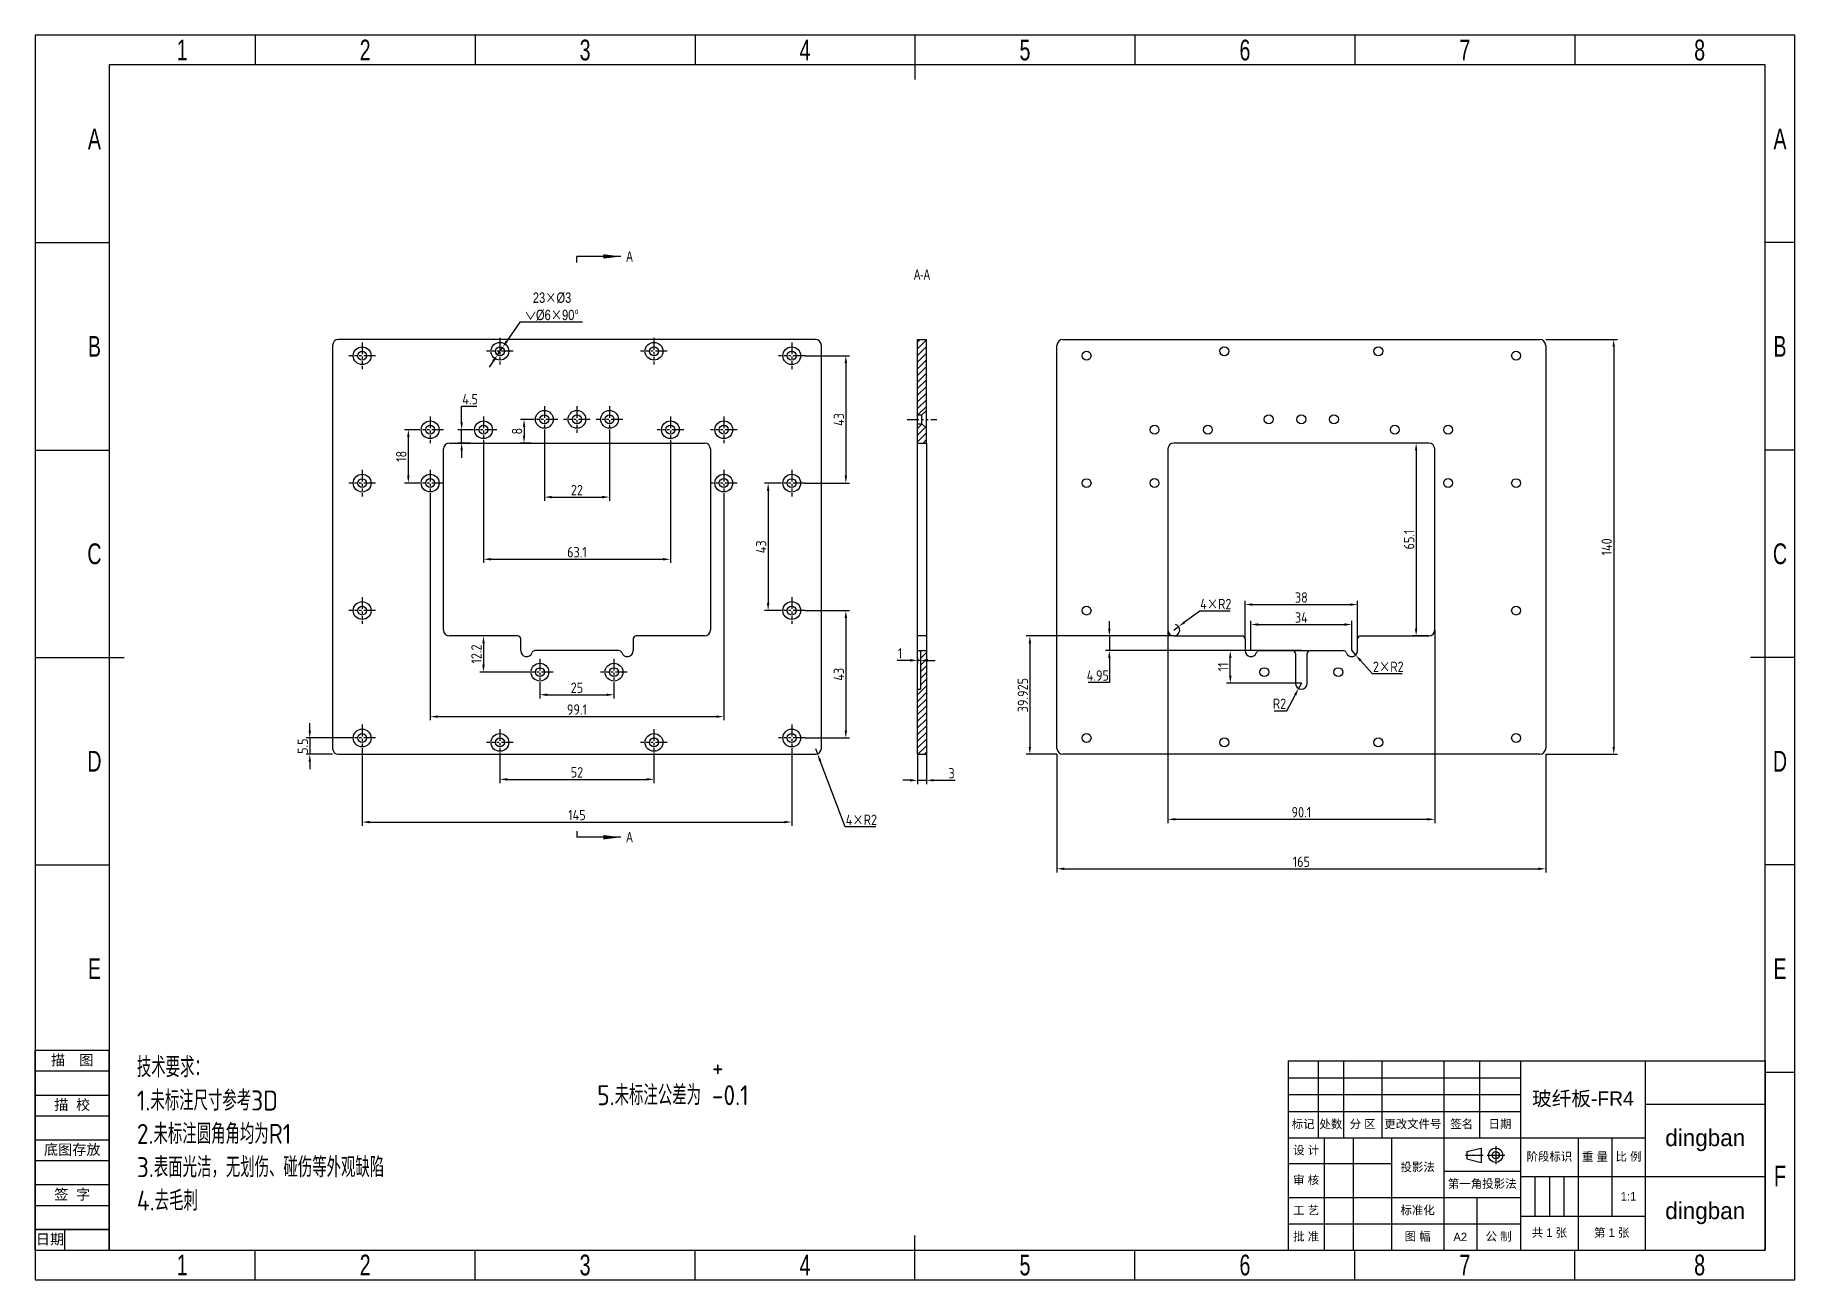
# Model space of a CAD drawing. Header units: millimetres. Extents: x 423 to 1017, y -78 to 342.
import ezdxf
from ezdxf.enums import TextEntityAlignment as Align

# ---------------------------------------------------------------- set-up
doc = ezdxf.new("R2010")
doc.units = ezdxf.units.MM
doc.header["$LTSCALE"] = 0.25
doc.header["$PDMODE"] = 3
doc.header["$PDSIZE"] = 1
doc.linetypes.add('CENTER', pattern=[0.6, 0.375, -0.075, 0.075, -0.075])
doc.linetypes.add('PHANTOM2', pattern=[31.75, 15.875, -3.175, 3.175, -3.175, 3.175, -3.175])
doc.layers.get('0').update_dxf_attribs({"linetype": 'CONTINUOUS'})
doc.layers.get('Defpoints').update_dxf_attribs({"linetype": 'CONTINUOUS'})
for name, color, linetype in [('1剖面线', 2, 'CONTINUOUS'), ('2双点画线', 6, 'PHANTOM2'), ('BMQZJ_DXF_CONTINUOUS_LINE', 7, 'CONTINUOUS'), ('BMQZJ_DXF_FORMAT', 7, 'CONTINUOUS'), ('DINGBAN_DXF_CONTINUOUS_LINE', 7, 'CONTINUOUS'), ('DINGBAN_DXF_TEXT', 7, 'CONTINUOUS'), ('后壳_DXF_FORMAT', 7, 'CONTINUOUS'), ('后壳_DXF_HATCHING', 7, 'CONTINUOUS')]:
    doc.layers.add(name, color=color, linetype=linetype)
doc.styles.get("Standard").update_dxf_attribs({"font": 'CHANGFANGSONG.TTF'})
doc.styles.add('TEXTSTYLE_2', font='CHANGFANGSONG.TTF')
doc.styles.add('TEXTSTYLE_3', font='CHANGFANGSONG.TTF')
doc.styles.add('字母', font='gbenor.shx', dxfattribs={"height": 3.5, "bigfont": 'gbcbig.shx'})
doc.styles.add('汉字', font='gbenor.shx', dxfattribs={"height": 5, "bigfont": 'gbcbig.shx'})
doc.dimstyles.get("Standard").update_dxf_attribs({"dimtxt": 3.5, "dimasz": 3.5, "dimexe": 1.5, "dimexo": 0, "dimtad": 1, "dimdsep": 46, "dimtxsty": 'STANDARD', "dimblk": '_FILLED', "dimblk1": '_FILLED', "dimblk2": '_FILLED', "dimcen": 0.09, "dimclrt": 3, "dimazin": 2, "dimtol": 1, "dimtp": 0.01, "dimtm": 0.01, "dimtfac": 1, "dimtofl": 0, "dimtmove": 0, "dimatfit": 3, "dimldrblk": '_FILLED', "dimfxl": 1, "dimtolj": 1, "dimarcsym": 0})
doc.dimstyles.new('正常', dxfattribs={"dimtxt": 3.5, "dimasz": 2.5, "dimexe": 1.25, "dimexo": 0, "dimtad": 1, "dimtoh": 1, "dimdsep": 46, "dimtxsty": '字母', "dimcen": 2.5, "dimclrd": 3, "dimclre": 3, "dimclrt": 3, "dimadec": 0, "dimazin": 0, "dimtfac": 1, "dimtmove": 0, "dimatfit": 3, "dimfxl": 1, "dimarcsym": 0})

msp = doc.modelspace()

# ---------------------------------------------------------------- texts
at = {"layer": '2双点画线', "color": 2}
note = msp.add_mtext_dynamic_manual_height_columns('技术要求：\\P1.未标注尺寸参考3D\\P2.未标注圆角角均为R1\\P3.表面光洁，无划伤、碰伤等外观缺陷\\P4.去毛刺\\P5.未标注公差为 \\S+^ -;0.1\\P', width=153.908071, gutter_width=1.5, heights=[65.122, 0], dxfattribs=dict(at, insert=(457.5272, -2.9771), char_height=6.75, attachment_point=1, style='汉字'))
at = {"layer": 'BMQZJ_DXF_FORMAT', "color": 3, "linetype": 'Continuous', "style": 'TEXTSTYLE_2', "width": 0.707}
for s, p in [('1', (472.8324, 333.4009)), ('2', (534.5824, 333.4009)), ('3', (608.8324, 333.4009)), ('4', (683.0824, 333.4009)), ('5', (757.3324, 333.4009)), ('6', (831.5824, 333.4009)), ('7', (905.8324, 333.4009)), ('8', (985.0824, 333.4009)), ('A', (443.2074, 303.4009)), ('A', (1012.2074, 303.4009)), ('B', (443.2074, 233.4009)), ('B', (1012.2074, 233.4009)), ('C', (443.2074, 163.4009)), ('C', (1012.2074, 163.4009)), ('D', (443.2074, 93.4009)), ('D', (1012.2074, 93.4009)), ('E', (443.2074, 23.4009)), ('E', (1012.2074, 23.4009)), ('F', (1012.2074, -46.5991)), ('1', (472.8324, -76.5991)), ('2', (534.5824, -76.5991)), ('3', (608.8324, -76.5991)), ('4', (683.0824, -76.5991)), ('5', (757.3324, -76.5991)), ('6', (831.5824, -76.5991)), ('7', (905.8324, -76.5991)), ('8', (985.0824, -76.5991))]:
    msp.add_text(s, height=7, dxfattribs=at).set_placement(p, align=Align.CENTER)
at = {"layer": 'DINGBAN_DXF_TEXT', "linetype": 'Continuous', "width": 0.7}
msp.add_text('A-A', height=3.5, dxfattribs=at).set_placement((722.5618, 259.3489), align=Align.CENTER)
at = {"layer": '后壳_DXF_HATCHING', "color": 7, "linetype": 'Continuous', "width": 0.7}
for p in [(622.7498, 265.4928), (622.7498, 69.4928)]:
    msp.add_text('A', height=3.5, dxfattribs=at).set_placement(p)

# ---------------------------------------------------------------- blocks, each defined once
blk = doc.blocks.new('*T141')
at = {"layer": 'BMQZJ_DXF_FORMAT', "color": 0, "linetype": 'ByBlock', "lineweight": -2, "transparency": 16777216}
for p, q in [((0, 67.48), (25, 67.48)), ((0, 0), (0, 67.48)), ((25, 0), (25, 67.48)), ((0, 60.48), (25, 60.48)), ((0, 52.36), (25, 52.36)), ((0, 45.36), (25, 45.36)), ((0, 37.24), (25, 37.24)), ((0, 30.24), (25, 30.24)), ((0, 22.12), (25, 22.12)), ((0, 15.12), (25, 15.12)), ((0, 7), (25, 7)), ((10, 0), (10, 7)), ((0, 0), (25, 0))]:
    blk.add_line(p, q, dxfattribs=at)
at = {"layer": 'BMQZJ_DXF_FORMAT', "color": 3, "linetype": 'Continuous', "transparency": 16777216, "char_height": 3.5, "attachment_point": 5, "style": 'TEXTSTYLE_3'}
for s, insert, width in [('{\\fSimSun|b0|i0|c134|p2;描  图}', (12.5, 63.98), 24.88), ('描  校', (12.5, 48.86), 24.88), ('底图存放', (12.5, 33.74), 24.88), ('签  字', (12.5, 18.62), 24.88), ('日期', (5, 3.5), 9.88)]:
    blk.add_mtext(s, dxfattribs=dict(at, insert=insert, width=width))
blk = doc.blocks.new('*T143')
at = {"layer": '后壳_DXF_FORMAT', "color": 0, "linetype": 'ByBlock', "lineweight": -2, "transparency": 16777216}
for p, q in [((0, 0), (161.08, 0)), ((0, 0), (0, -63.86)), ((10.19, 0), (10.19, -25.92)), ((18.7, 0), (18.7, -25.92)), ((31.66, 0), (31.66, -25.92)), ((52.6, 0), (52.6, -63.86)), ((64.62, 0), (64.62, -25.92)), ((78.5, 0), (78.5, -63.86)), ((120.58, 0), (120.58, -63.86)), ((161.08, 0), (161.08, -63.86)), ((0, -5.67), (78.5, -5.67)), ((0, -11.34), (78.5, -11.34)), ((0, -17.01), (78.5, -17.01)), ((120.58, -14.58), (161.08, -14.58)), ((0, -25.92), (120.58, -25.92)), ((12.22, -25.92), (12.22, -63.86)), ((21.94, -25.92), (21.94, -63.86)), ((34.9, -25.92), (34.9, -63.86)), ((97.94, -25.92), (97.94, -63.86)), ((109.28, -25.92), (109.28, -52.41)), ((0, -34.65), (34.9, -34.65)), ((52.6, -37.2), (78.5, -37.2)), ((78.5, -38.97), (161.08, -38.97)), ((83.36, -38.97), (83.36, -52.41)), ((88.22, -38.97), (88.22, -52.41)), ((93.08, -38.97), (93.08, -52.41)), ((0, -46.04), (78.5, -46.04)), ((63.7, -46.04), (63.7, -63.86)), ((78.5, -52.41), (120.58, -52.41)), ((0, -54.95), (78.5, -54.95)), ((0, -63.86), (161.08, -63.86))]:
    blk.add_line(p, q, dxfattribs=at)
at = {"layer": '后壳_DXF_FORMAT', "color": 3, "linetype": 'Continuous', "transparency": 16777216, "attachment_point": 5}
for s, insert, char_height, width in [('{\\fSimSun|b0|i0|c134|p2;玻纤板}-FR4', (99.54, -12.96), 4.86, 41.9817), ('标记', (5.09, -21.46), 2.835, 10.0899), ('处数', (14.45, -21.46), 2.835, 8.4202), ('分 区', (25.18, -21.46), 2.835, 12.8628), ('更改文件号', (42.13, -21.46), 2.835, 20.8349), ('签名', (58.61, -21.46), 2.835, 11.9286), ('日期', (71.56, -21.46), 2.835, 13.7787), ('设 计', (6.11, -30.28), 2.835, 12.1273), ('投影法', (43.75, -35.98), 2.835, 17.5949), ('{\\fSimSun|b0|i0|c134|p2;阶段标识}', (88.22, -32.44), 2.835, 19.3428), ('重 量', (103.61, -32.44), 2.835, 11.2428), ('比 例', (114.93, -32.44), 2.835, 11.2017), ('审 核', (6.11, -40.35), 2.835, 12.1273), ('第一角投影法', (65.55, -41.62), 2.835, 25.8045), ('1:1', (114.93, -45.69), 2.835, 11.2017), ('dingban', (140.83, -51.41), 5.67, 40.4028), ('工 艺', (6.11, -50.5), 2.835, 12.1273), ('标准化', (43.75, -50.5), 2.835, 17.5949), ('批 准', (6.11, -59.4), 2.835, 12.1273), ('图 幅', (43.75, -59.4), 2.835, 17.5949), ('A2', (58.15, -59.4), 2.835, 11.0035), ('公 制', (71.1, -59.4), 2.835, 14.7038), ('共 1 张', (88.22, -58.13), 2.835, 19.3428), ('第 1 张', (109.26, -58.13), 2.835, 22.5417)]:
    blk.add_mtext(s, dxfattribs=dict(at, insert=insert, char_height=char_height, width=width))
at = {"layer": '后壳_DXF_FORMAT', "color": 0, "linetype": 'Continuous', "transparency": 16777216, "insert": (140.83, -26.78), "char_height": 5.67, "width": 40.4028, "attachment_point": 5}
blk.add_mtext('{\\C3;dingban}', dxfattribs=at)
blk = doc.blocks.new('FIRST_ANG02_BL2', base_point=(178, 28))
at = {"layer": '后壳_DXF_FORMAT', "color": 7, "linetype": 'Continuous'}
for p, q in [((170.5, 29.5), (176.5, 31)), ((170.5, 29.5), (170.5, 26.5)), ((176.5, 31), (176.5, 25)), ((170.5, 26.5), (176.5, 25))]:
    blk.add_line(p, q, dxfattribs=at)
at = {"layer": '后壳_DXF_FORMAT', "color": 1, "linetype": 'CENTER'}
for p, q in [((182.5, 31.75), (182.5, 24.25)), ((169.75, 28), (177.25, 28)), ((178.75, 28), (186.25, 28))]:
    blk.add_line(p, q, dxfattribs=at)
at = {"layer": '后壳_DXF_FORMAT', "color": 7, "linetype": 'Continuous'}
for radius in [3, 1.5]:
    blk.add_circle((182.5, 28), radius, dxfattribs=at)
blk = doc.blocks.new('*D214')
at = {"layer": 'BMQZJ_DXF_CONTINUOUS_LINE', "color": 3, "lineweight": -2, "transparency": 16777216}
for p, q in [((933.13, 239.24), (957.32, 239.24)), ((956.07, 236.74), (956.07, 101.74)), ((933.13, 99.24), (957.32, 99.24))]:
    blk.add_line(p, q, dxfattribs=at)
at = {"layer": 'BMQZJ_DXF_CONTINUOUS_LINE', "color": 3, "transparency": 16777216}
for points in [[(955.66, 236.74), (956.49, 236.74), (956.07, 239.24)], [(955.66, 101.74), (956.49, 101.74), (956.07, 99.24)]]:
    blk.add_solid(points, dxfattribs=at)
at = {"layer": 'Defpoints', "color": 0, "transparency": 16777216}
for p in [(933.13, 239.24), (933.13, 99.24), (956.07, 99.24)]:
    blk.add_point(p, dxfattribs=at)
at = {"layer": 'BMQZJ_DXF_CONTINUOUS_LINE', "color": 3, "transparency": 16777216, "insert": (953.7, 169.24), "char_height": 3.5, "attachment_point": 5, "rotation": 90, "style": '字母'}
blk.add_mtext('140', dxfattribs=at)
blk = doc.blocks.new('*D215')
at = {"layer": 'BMQZJ_DXF_CONTINUOUS_LINE', "color": 3, "lineweight": -2, "transparency": 16777216}
for p, q in [((768.13, 99.24), (768.13, 59.35)), ((933.13, 99.24), (933.13, 59.35)), ((770.63, 60.6), (930.63, 60.6))]:
    blk.add_line(p, q, dxfattribs=at)
at = {"layer": 'BMQZJ_DXF_CONTINUOUS_LINE', "color": 3, "transparency": 16777216}
for points in [[(770.63, 61.02), (770.63, 60.18), (768.13, 60.6)], [(930.63, 61.02), (930.63, 60.18), (933.13, 60.6)]]:
    blk.add_solid(points, dxfattribs=at)
at = {"layer": 'Defpoints', "color": 0, "transparency": 16777216}
for p in [(768.13, 99.24), (933.13, 99.24), (933.13, 60.6)]:
    blk.add_point(p, dxfattribs=at)
at = {"layer": 'BMQZJ_DXF_CONTINUOUS_LINE', "color": 3, "transparency": 16777216, "insert": (850.63, 62.98), "char_height": 3.5, "attachment_point": 5, "style": '字母'}
blk.add_mtext('165', dxfattribs=at)
blk = doc.blocks.new('*D217')
at = {"layer": 'BMQZJ_DXF_CONTINUOUS_LINE', "color": 3, "lineweight": -2, "transparency": 16777216}
for p, q in [((580.09, 98.74), (580.09, 89.53)), ((632.09, 98.74), (632.09, 89.53)), ((582.59, 90.78), (629.59, 90.78))]:
    blk.add_line(p, q, dxfattribs=at)
at = {"layer": 'BMQZJ_DXF_CONTINUOUS_LINE', "color": 3, "transparency": 16777216}
for points in [[(582.59, 91.2), (582.59, 90.36), (580.09, 90.78)], [(629.59, 91.2), (629.59, 90.36), (632.09, 90.78)]]:
    blk.add_solid(points, dxfattribs=at)
at = {"layer": 'Defpoints', "color": 0, "transparency": 16777216}
for p in [(580.09, 98.74), (632.09, 98.74), (632.09, 90.78)]:
    blk.add_point(p, dxfattribs=at)
at = {"layer": 'BMQZJ_DXF_CONTINUOUS_LINE', "color": 3, "transparency": 16777216, "insert": (606.09, 93.15), "char_height": 3.5, "attachment_point": 5, "style": '字母'}
blk.add_mtext('52', dxfattribs=at)
blk = doc.blocks.new('*D218')
at = {"layer": 'BMQZJ_DXF_CONTINUOUS_LINE', "color": 3, "lineweight": -2, "transparency": 16777216}
for p, q in [((593.59, 122.47), (593.59, 118.08)), ((596.09, 119.33), (616.09, 119.33)), ((618.59, 122.47), (618.59, 118.08))]:
    blk.add_line(p, q, dxfattribs=at)
at = {"layer": 'BMQZJ_DXF_CONTINUOUS_LINE', "color": 3, "transparency": 16777216}
for points in [[(596.09, 119.74), (596.09, 118.91), (593.59, 119.33)], [(616.09, 119.74), (616.09, 118.91), (618.59, 119.33)]]:
    blk.add_solid(points, dxfattribs=at)
at = {"layer": 'Defpoints', "color": 0, "transparency": 16777216}
for p in [(593.59, 122.47), (618.59, 122.47), (618.59, 119.33)]:
    blk.add_point(p, dxfattribs=at)
at = {"layer": 'BMQZJ_DXF_CONTINUOUS_LINE', "color": 3, "transparency": 16777216, "insert": (606.09, 121.7), "char_height": 3.5, "attachment_point": 5, "style": '字母'}
blk.add_mtext('25', dxfattribs=at)
blk = doc.blocks.new('*D219')
at = {"layer": 'BMQZJ_DXF_CONTINUOUS_LINE', "color": 3, "lineweight": -2, "transparency": 16777216}
for p, q in [((515.9, 107.24), (515.9, 109.74)), ((529.09, 104.74), (514.65, 104.74)), ((515.9, 104.74), (515.9, 99.24)), ((523.59, 99.24), (514.65, 99.24)), ((515.9, 96.74), (515.9, 94.24))]:
    blk.add_line(p, q, dxfattribs=at)
at = {"layer": 'BMQZJ_DXF_CONTINUOUS_LINE', "color": 3, "transparency": 16777216}
for points in [[(515.48, 107.24), (516.31, 107.24), (515.9, 104.74)], [(515.48, 96.74), (516.31, 96.74), (515.9, 99.24)]]:
    blk.add_solid(points, dxfattribs=at)
at = {"layer": 'Defpoints', "color": 0, "transparency": 16777216}
for p in [(529.09, 104.74), (515.9, 99.24), (523.59, 99.24)]:
    blk.add_point(p, dxfattribs=at)
at = {"layer": 'BMQZJ_DXF_CONTINUOUS_LINE', "color": 3, "transparency": 16777216, "insert": (513.52, 101.99), "char_height": 3.5, "attachment_point": 5, "rotation": 90, "style": '字母'}
blk.add_mtext('5.5', dxfattribs=at)
blk = doc.blocks.new('*D223')
at = {"layer": 'BMQZJ_DXF_CONTINUOUS_LINE', "color": 3, "lineweight": -2, "transparency": 16777216}
for p, q in [((721.06, 99.24), (721.06, 89.21)), ((724.06, 99.24), (724.06, 89.21)), ((718.56, 90.46), (716.06, 90.46)), ((721.06, 90.46), (724.06, 90.46)), ((726.56, 90.46), (733.82, 90.46))]:
    blk.add_line(p, q, dxfattribs=at)
at = {"layer": 'BMQZJ_DXF_CONTINUOUS_LINE', "color": 3, "transparency": 16777216}
for points in [[(718.56, 90.88), (718.56, 90.04), (721.06, 90.46)], [(726.56, 90.88), (726.56, 90.04), (724.06, 90.46)]]:
    blk.add_solid(points, dxfattribs=at)
at = {"layer": 'Defpoints', "color": 0, "transparency": 16777216}
for p in [(721.06, 99.24), (724.06, 99.24), (724.06, 90.46)]:
    blk.add_point(p, dxfattribs=at)
at = {"layer": 'BMQZJ_DXF_CONTINUOUS_LINE', "color": 3, "transparency": 16777216, "insert": (732.55, 92.83), "char_height": 3.5, "attachment_point": 5, "style": '字母'}
blk.add_mtext('3', dxfattribs=at)
blk = doc.blocks.new('*D224')
at = {"layer": 'BMQZJ_DXF_CONTINUOUS_LINE', "color": 3, "lineweight": -2, "transparency": 16777216}
for p, q in [((718.56, 130.93), (714.23, 130.93)), ((721.06, 131.84), (721.06, 129.68)), ((722.06, 130.93), (721.06, 130.93)), ((722.06, 131.84), (722.06, 129.68)), ((724.56, 130.93), (727.06, 130.93))]:
    blk.add_line(p, q, dxfattribs=at)
at = {"layer": 'BMQZJ_DXF_CONTINUOUS_LINE', "color": 3, "transparency": 16777216}
for points in [[(718.56, 131.35), (718.56, 130.52), (721.06, 130.93)], [(724.56, 131.35), (724.56, 130.52), (722.06, 130.93)]]:
    blk.add_solid(points, dxfattribs=at)
at = {"layer": 'Defpoints', "color": 0, "transparency": 16777216}
for p in [(721.06, 131.84), (721.06, 130.93), (722.06, 131.84)]:
    blk.add_point(p, dxfattribs=at)
at = {"layer": 'BMQZJ_DXF_CONTINUOUS_LINE', "color": 3, "transparency": 16777216, "insert": (715.15, 133.31), "char_height": 3.5, "attachment_point": 5, "style": '字母'}
blk.add_mtext('1', dxfattribs=at)
blk = doc.blocks.new('*D225')
at = {"layer": 'BMQZJ_DXF_CONTINUOUS_LINE', "color": 3, "lineweight": -2, "transparency": 16777216}
for p, q in [((805.58, 141.17), (805.58, 76.05)), ((895.68, 141.17), (895.68, 76.05)), ((808.08, 77.3), (893.18, 77.3))]:
    blk.add_line(p, q, dxfattribs=at)
at = {"layer": 'BMQZJ_DXF_CONTINUOUS_LINE', "color": 3, "transparency": 16777216}
for points in [[(808.08, 77.72), (808.08, 76.89), (805.58, 77.3)], [(893.18, 77.72), (893.18, 76.89), (895.68, 77.3)]]:
    blk.add_solid(points, dxfattribs=at)
at = {"layer": 'Defpoints', "color": 0, "transparency": 16777216}
for p in [(805.58, 141.17), (895.68, 141.17), (895.68, 77.3)]:
    blk.add_point(p, dxfattribs=at)
at = {"layer": 'BMQZJ_DXF_CONTINUOUS_LINE', "color": 3, "transparency": 16777216, "insert": (850.63, 79.68), "char_height": 3.5, "attachment_point": 5, "style": '字母'}
blk.add_mtext('90.1', dxfattribs=at)
blk = doc.blocks.new('*D226')
at = {"layer": 'BMQZJ_DXF_CONTINUOUS_LINE', "color": 3, "lineweight": -2, "transparency": 16777216}
for p, q in [((893.68, 204.27), (888.13, 204.27)), ((889.38, 201.77), (889.38, 141.67)), ((893.68, 139.17), (888.13, 139.17))]:
    blk.add_line(p, q, dxfattribs=at)
at = {"layer": 'BMQZJ_DXF_CONTINUOUS_LINE', "color": 3, "transparency": 16777216}
for points in [[(888.96, 201.77), (889.79, 201.77), (889.38, 204.27)], [(888.96, 141.67), (889.79, 141.67), (889.38, 139.17)]]:
    blk.add_solid(points, dxfattribs=at)
at = {"layer": 'Defpoints', "color": 0, "transparency": 16777216}
for p in [(893.68, 204.27), (889.38, 139.17), (893.68, 139.17)]:
    blk.add_point(p, dxfattribs=at)
at = {"layer": 'BMQZJ_DXF_CONTINUOUS_LINE', "color": 3, "transparency": 16777216, "insert": (887, 171.72), "char_height": 3.5, "attachment_point": 5, "rotation": 90, "style": '字母'}
blk.add_mtext('65.1', dxfattribs=at)
blk = doc.blocks.new('*D228')
at = {"layer": 'BMQZJ_DXF_CONTINUOUS_LINE', "color": 3, "lineweight": -2, "transparency": 16777216}
for p, q in [((552.04, 208.77), (547.92, 208.77)), ((549.17, 206.27), (549.17, 193.27)), ((552.04, 190.77), (547.92, 190.77))]:
    blk.add_line(p, q, dxfattribs=at)
at = {"layer": 'BMQZJ_DXF_CONTINUOUS_LINE', "color": 3, "transparency": 16777216}
for points in [[(548.75, 206.27), (549.58, 206.27), (549.17, 208.77)], [(548.75, 193.27), (549.58, 193.27), (549.17, 190.77)]]:
    blk.add_solid(points, dxfattribs=at)
at = {"layer": 'Defpoints', "color": 0, "transparency": 16777216}
for p in [(552.04, 208.77), (549.17, 190.77), (552.04, 190.77)]:
    blk.add_point(p, dxfattribs=at)
at = {"layer": 'BMQZJ_DXF_CONTINUOUS_LINE', "color": 3, "transparency": 16777216, "insert": (546.79, 199.77), "char_height": 3.5, "attachment_point": 5, "rotation": 90, "style": '字母'}
blk.add_mtext('18', dxfattribs=at)
blk = doc.blocks.new('*D231')
at = {"layer": 'BMQZJ_DXF_CONTINUOUS_LINE', "color": 3, "lineweight": -2, "transparency": 16777216}
for p, q in [((574.54, 204.27), (574.54, 163.8)), ((637.64, 204.27), (637.64, 163.8)), ((577.04, 165.05), (635.14, 165.05))]:
    blk.add_line(p, q, dxfattribs=at)
at = {"layer": 'BMQZJ_DXF_CONTINUOUS_LINE', "color": 3, "transparency": 16777216}
for points in [[(577.04, 165.47), (577.04, 164.64), (574.54, 165.05)], [(635.14, 165.47), (635.14, 164.64), (637.64, 165.05)]]:
    blk.add_solid(points, dxfattribs=at)
at = {"layer": 'Defpoints', "color": 0, "transparency": 16777216}
for p in [(574.54, 204.27), (637.64, 204.27), (637.64, 165.05)]:
    blk.add_point(p, dxfattribs=at)
at = {"layer": 'BMQZJ_DXF_CONTINUOUS_LINE', "color": 3, "transparency": 16777216, "insert": (606.09, 167.43), "char_height": 3.5, "attachment_point": 5, "style": '字母'}
blk.add_mtext('63.1', dxfattribs=at)
blk = doc.blocks.new('*D232')
at = {"layer": 'BMQZJ_DXF_CONTINUOUS_LINE', "color": 3, "lineweight": -2, "transparency": 16777216}
for p, q in [((595.09, 207.77), (595.09, 184.78)), ((617.09, 207.77), (617.09, 184.78)), ((597.59, 186.03), (614.59, 186.03))]:
    blk.add_line(p, q, dxfattribs=at)
at = {"layer": 'BMQZJ_DXF_CONTINUOUS_LINE', "color": 3, "transparency": 16777216}
for points in [[(597.59, 186.44), (597.59, 185.61), (595.09, 186.03)], [(614.59, 186.44), (614.59, 185.61), (617.09, 186.03)]]:
    blk.add_solid(points, dxfattribs=at)
at = {"layer": 'Defpoints', "color": 0, "transparency": 16777216}
for p in [(595.09, 207.77), (617.09, 207.77), (617.09, 186.03)]:
    blk.add_point(p, dxfattribs=at)
at = {"layer": 'BMQZJ_DXF_CONTINUOUS_LINE', "color": 3, "transparency": 16777216, "insert": (606.09, 188.4), "char_height": 3.5, "attachment_point": 5, "style": '字母'}
blk.add_mtext('22', dxfattribs=at)
blk = doc.blocks.new('*D235')
at = {"layer": 'BMQZJ_DXF_CONTINUOUS_LINE', "color": 3, "lineweight": -2, "transparency": 16777216}
for p, q in [((590.59, 212.27), (586.98, 212.27)), ((588.23, 209.77), (588.23, 206.77)), ((590.59, 204.27), (586.98, 204.27))]:
    blk.add_line(p, q, dxfattribs=at)
at = {"layer": 'BMQZJ_DXF_CONTINUOUS_LINE', "color": 3, "transparency": 16777216}
for points in [[(587.82, 209.77), (588.65, 209.77), (588.23, 212.27)], [(587.82, 206.77), (588.65, 206.77), (588.23, 204.27)]]:
    blk.add_solid(points, dxfattribs=at)
at = {"layer": 'Defpoints', "color": 0, "transparency": 16777216}
for p in [(590.59, 212.27), (588.23, 204.27), (590.59, 204.27)]:
    blk.add_point(p, dxfattribs=at)
at = {"layer": 'BMQZJ_DXF_CONTINUOUS_LINE', "color": 3, "transparency": 16777216, "insert": (585.86, 208.27), "char_height": 3.5, "attachment_point": 5, "rotation": 90, "style": '字母'}
blk.add_mtext('8', dxfattribs=at)
blk = doc.blocks.new('*D236')
at = {"layer": 'BMQZJ_DXF_CONTINUOUS_LINE', "color": 3, "lineweight": -2, "transparency": 16777216}
for p, q in [((567.17, 211.27), (567.17, 216.72)), ((567.17, 216.72), (572.29, 216.72)), ((570.04, 208.77), (565.92, 208.77)), ((567.17, 204.27), (567.17, 208.77)), ((570.04, 204.27), (565.92, 204.27)), ((567.17, 201.77), (567.17, 199.27))]:
    blk.add_line(p, q, dxfattribs=at)
at = {"layer": 'BMQZJ_DXF_CONTINUOUS_LINE', "color": 3, "transparency": 16777216}
for points in [[(566.75, 211.27), (567.59, 211.27), (567.17, 208.77)], [(566.75, 201.77), (567.59, 201.77), (567.17, 204.27)]]:
    blk.add_solid(points, dxfattribs=at)
at = {"layer": 'Defpoints', "color": 0, "transparency": 16777216}
for p in [(570.04, 208.77), (567.17, 204.27), (570.04, 204.27)]:
    blk.add_point(p, dxfattribs=at)
at = {"layer": 'BMQZJ_DXF_CONTINUOUS_LINE', "color": 3, "transparency": 16777216, "insert": (570.04, 219.1), "char_height": 3.5, "attachment_point": 5, "style": '字母'}
blk.add_mtext('4.5', dxfattribs=at)
blk = doc.blocks.new('*D237')
at = {"layer": 'BMQZJ_DXF_CONTINUOUS_LINE', "color": 3, "lineweight": -2, "transparency": 16777216}
for p, q in [((807.58, 139.17), (757.73, 139.17)), ((758.98, 136.67), (758.98, 101.74)), ((768.13, 99.24), (757.73, 99.24))]:
    blk.add_line(p, q, dxfattribs=at)
at = {"layer": 'BMQZJ_DXF_CONTINUOUS_LINE', "color": 3, "transparency": 16777216}
for points in [[(758.57, 136.67), (759.4, 136.67), (758.98, 139.17)], [(758.57, 101.74), (759.4, 101.74), (758.98, 99.24)]]:
    blk.add_solid(points, dxfattribs=at)
at = {"layer": 'Defpoints', "color": 0, "transparency": 16777216}
for p in [(807.58, 139.17), (758.98, 99.24), (768.13, 99.24)]:
    blk.add_point(p, dxfattribs=at)
at = {"layer": 'BMQZJ_DXF_CONTINUOUS_LINE', "color": 3, "transparency": 16777216, "insert": (756.61, 119.21), "char_height": 3.5, "attachment_point": 5, "rotation": 90, "style": '字母'}
blk.add_mtext('39.925', dxfattribs=at)
blk = doc.blocks.new('*D238')
at = {"layer": 'BMQZJ_DXF_CONTINUOUS_LINE', "color": 3, "lineweight": -2, "transparency": 16777216}
for p, q in [((556.54, 186.27), (556.54, 110.7)), ((655.64, 186.27), (655.64, 110.7)), ((559.04, 111.95), (653.14, 111.95))]:
    blk.add_line(p, q, dxfattribs=at)
at = {"layer": 'BMQZJ_DXF_CONTINUOUS_LINE', "color": 3, "transparency": 16777216}
for points in [[(559.04, 112.37), (559.04, 111.54), (556.54, 111.95)], [(653.14, 112.37), (653.14, 111.54), (655.64, 111.95)]]:
    blk.add_solid(points, dxfattribs=at)
at = {"layer": 'Defpoints', "color": 0, "transparency": 16777216}
for p in [(556.54, 186.27), (655.64, 186.27), (655.64, 111.95)]:
    blk.add_point(p, dxfattribs=at)
at = {"layer": 'BMQZJ_DXF_CONTINUOUS_LINE', "color": 3, "transparency": 16777216, "insert": (606.09, 114.33), "char_height": 3.5, "attachment_point": 5, "style": '字母'}
blk.add_mtext('99.1', dxfattribs=at)
blk = doc.blocks.new('*D239')
at = {"layer": 'BMQZJ_DXF_CONTINUOUS_LINE', "color": 3, "lineweight": -2, "transparency": 16777216}
for p, q in [((533.59, 100.24), (533.59, 75.12)), ((678.59, 100.24), (678.59, 75.12)), ((536.09, 76.37), (676.09, 76.37))]:
    blk.add_line(p, q, dxfattribs=at)
at = {"layer": 'BMQZJ_DXF_CONTINUOUS_LINE', "color": 3, "transparency": 16777216}
for points in [[(536.09, 76.78), (536.09, 75.95), (533.59, 76.37)], [(676.09, 76.78), (676.09, 75.95), (678.59, 76.37)]]:
    blk.add_solid(points, dxfattribs=at)
at = {"layer": 'Defpoints', "color": 0, "transparency": 16777216}
for p in [(533.59, 100.24), (678.59, 100.24), (678.59, 76.37)]:
    blk.add_point(p, dxfattribs=at)
at = {"layer": 'BMQZJ_DXF_CONTINUOUS_LINE', "color": 3, "transparency": 16777216, "insert": (606.09, 78.74), "char_height": 3.5, "attachment_point": 5, "style": '字母'}
blk.add_mtext('145', dxfattribs=at)
blk = doc.blocks.new('*D240')
at = {"layer": 'BMQZJ_DXF_CONTINUOUS_LINE', "color": 3, "lineweight": -2, "transparency": 16777216}
for p, q in [((831.63, 138.17), (831.63, 151.02)), ((834.13, 149.77), (867.13, 149.77)), ((869.63, 138.17), (869.63, 151.02))]:
    blk.add_line(p, q, dxfattribs=at)
at = {"layer": 'BMQZJ_DXF_CONTINUOUS_LINE', "color": 3, "transparency": 16777216}
for points in [[(834.13, 150.19), (834.13, 149.36), (831.63, 149.77)], [(867.13, 150.19), (867.13, 149.36), (869.63, 149.77)]]:
    blk.add_solid(points, dxfattribs=at)
at = {"layer": 'Defpoints', "color": 0, "transparency": 16777216}
for p in [(869.63, 149.77), (831.63, 138.17), (869.63, 138.17)]:
    blk.add_point(p, dxfattribs=at)
at = {"layer": 'BMQZJ_DXF_CONTINUOUS_LINE', "color": 3, "transparency": 16777216, "insert": (850.63, 152.15), "char_height": 3.5, "attachment_point": 5, "style": '字母'}
blk.add_mtext('38', dxfattribs=at)
blk = doc.blocks.new('*D242')
at = {"layer": 'BMQZJ_DXF_CONTINUOUS_LINE', "color": 3, "lineweight": -2, "transparency": 16777216}
for p, q in [((785.81, 141.67), (785.81, 144.17)), ((807.58, 139.17), (784.56, 139.17)), ((785.81, 139.17), (785.81, 134.22)), ((836.45, 134.22), (784.56, 134.22)), ((785.81, 131.72), (785.81, 123.44)), ((785.81, 123.44), (778.64, 123.44))]:
    blk.add_line(p, q, dxfattribs=at)
at = {"layer": 'BMQZJ_DXF_CONTINUOUS_LINE', "color": 3, "transparency": 16777216}
for points in [[(785.4, 141.67), (786.23, 141.67), (785.81, 139.17)], [(785.4, 131.72), (786.23, 131.72), (785.81, 134.22)]]:
    blk.add_solid(points, dxfattribs=at)
at = {"layer": 'Defpoints', "color": 0, "transparency": 16777216}
for p in [(785.81, 139.17), (807.58, 139.17), (836.45, 134.22)]:
    blk.add_point(p, dxfattribs=at)
at = {"layer": 'BMQZJ_DXF_CONTINUOUS_LINE', "color": 3, "transparency": 16777216, "insert": (781.92, 125.82), "char_height": 3.5, "attachment_point": 5, "style": '字母'}
blk.add_mtext('4.95', dxfattribs=at)
blk = doc.blocks.new('*D243')
at = {"layer": 'BMQZJ_DXF_CONTINUOUS_LINE', "color": 3, "lineweight": -2, "transparency": 16777216}
for p, q in [((850.63, 134.22), (825.39, 134.22)), ((826.64, 125.72), (826.64, 131.72)), ((850.63, 123.22), (825.39, 123.22))]:
    blk.add_line(p, q, dxfattribs=at)
at = {"layer": 'BMQZJ_DXF_CONTINUOUS_LINE', "color": 3, "transparency": 16777216}
for points in [[(826.23, 131.72), (827.06, 131.72), (826.64, 134.22)], [(826.23, 125.72), (827.06, 125.72), (826.64, 123.22)]]:
    blk.add_solid(points, dxfattribs=at)
at = {"layer": 'Defpoints', "color": 0, "transparency": 16777216}
for p in [(826.64, 134.22), (850.63, 134.22), (850.63, 123.22)]:
    blk.add_point(p, dxfattribs=at)
at = {"layer": 'BMQZJ_DXF_CONTINUOUS_LINE', "color": 3, "transparency": 16777216, "insert": (824.27, 128.72), "char_height": 3.5, "attachment_point": 5, "rotation": 90, "style": '字母'}
blk.add_mtext('11', dxfattribs=at)
blk = doc.blocks.new('*D244')
at = {"layer": 'BMQZJ_DXF_CONTINUOUS_LINE', "color": 3, "lineweight": -2, "transparency": 16777216}
for p, q in [((845.72, 113.93), (848.52, 119.24)), ((850.63, 123.22), (849.69, 121.45)), ((841.42, 113.93), (845.72, 113.93))]:
    blk.add_line(p, q, dxfattribs=at)
at = {"layer": 'BMQZJ_DXF_CONTINUOUS_LINE', "color": 3, "transparency": 16777216}
blk.add_solid([(848.16, 119.43), (848.89, 119.04), (849.69, 121.45)], dxfattribs=at)
at = {"layer": 'Defpoints', "color": 0, "transparency": 16777216}
for p in [(849.69, 121.45), (850.63, 123.22)]:
    blk.add_point(p, dxfattribs=at)
at = {"layer": 'BMQZJ_DXF_CONTINUOUS_LINE', "color": 3, "transparency": 16777216, "insert": (843.26, 116.31), "char_height": 3.5, "attachment_point": 5, "style": '字母'}
blk.add_mtext('R2', dxfattribs=at)
blk = doc.blocks.new('*D245')
at = {"layer": 'BMQZJ_DXF_CONTINUOUS_LINE', "color": 3, "lineweight": -2, "transparency": 16777216}
for p, q in [((867.63, 134.22), (868.96, 132.73)), ((874.63, 126.4), (870.63, 130.87)), ((884.69, 126.4), (874.63, 126.4))]:
    blk.add_line(p, q, dxfattribs=at)
at = {"layer": 'BMQZJ_DXF_CONTINUOUS_LINE', "color": 3, "transparency": 16777216}
blk.add_solid([(870.94, 131.14), (870.32, 130.59), (868.96, 132.73)], dxfattribs=at)
at = {"layer": 'Defpoints', "color": 0, "transparency": 16777216}
for p in [(867.63, 134.22), (868.96, 132.73)]:
    blk.add_point(p, dxfattribs=at)
at = {"layer": 'BMQZJ_DXF_CONTINUOUS_LINE', "color": 3, "transparency": 16777216, "insert": (879.97, 128.77), "char_height": 3.5, "attachment_point": 5, "style": '字母'}
blk.add_mtext('2{\\fMS Gothic|b0|i0|c128|p49;\\W0.8;×}R2', dxfattribs=at)
blk = doc.blocks.new('*D246')
at = {"layer": 'BMQZJ_DXF_CONTINUOUS_LINE', "color": 3, "lineweight": -2, "transparency": 16777216}
for p, q in [((586.78, 245.06), (582.34, 238.55)), ((607.97, 245.06), (586.78, 245.06)), ((577.84, 231.94), (576.43, 229.87)), ((579.25, 234), (580.94, 236.48))]:
    blk.add_line(p, q, dxfattribs=at)
at = {"layer": 'BMQZJ_DXF_CONTINUOUS_LINE', "color": 3, "transparency": 16777216}
for points in [[(582, 238.78), (582.69, 238.31), (580.94, 236.48)], [(577.5, 232.17), (578.18, 231.7), (579.25, 234)]]:
    blk.add_solid(points, dxfattribs=at)
at = {"layer": 'Defpoints', "color": 0, "transparency": 16777216}
for p in [(579.25, 234), (580.94, 236.48)]:
    blk.add_point(p, dxfattribs=at)
at = {"layer": 'BMQZJ_DXF_CONTINUOUS_LINE', "color": 3, "transparency": 16777216, "insert": (597.69, 250.35), "char_height": 3.5, "attachment_point": 5, "style": '字母'}
blk.add_mtext('{\\Fgdt|c134;\\W0.8;23\\fMS Gothic|b0|i0|c128|p49;×\\Fgdt|c134;%%C3\\Pw%%C6\\fMS Gothic|b0|i0|c128|p49;×\\Fgdt|c134;90%%D}', dxfattribs=at)
blk = doc.blocks.new('*D247')
at = {"layer": 'BMQZJ_DXF_CONTINUOUS_LINE', "color": 3, "lineweight": -2, "transparency": 16777216}
for p, q in [((683.09, 147.74), (698.11, 147.74)), ((696.86, 145.24), (696.86, 107.24)), ((683.09, 104.74), (698.11, 104.74))]:
    blk.add_line(p, q, dxfattribs=at)
at = {"layer": 'BMQZJ_DXF_CONTINUOUS_LINE', "color": 3, "transparency": 16777216}
for points in [[(696.44, 145.24), (697.28, 145.24), (696.86, 147.74)], [(696.44, 107.24), (697.28, 107.24), (696.86, 104.74)]]:
    blk.add_solid(points, dxfattribs=at)
at = {"layer": 'Defpoints', "color": 0, "transparency": 16777216}
for p in [(683.09, 147.74), (683.09, 104.74), (696.86, 104.74)]:
    blk.add_point(p, dxfattribs=at)
at = {"layer": 'BMQZJ_DXF_CONTINUOUS_LINE', "color": 3, "transparency": 16777216, "insert": (694.48, 126.24), "char_height": 3.5, "attachment_point": 5, "rotation": 90, "style": '字母'}
blk.add_mtext('43', dxfattribs=at)
blk = doc.blocks.new('*D248')
at = {"layer": 'BMQZJ_DXF_CONTINUOUS_LINE', "color": 3, "lineweight": -2, "transparency": 16777216}
for p, q in [((674.09, 190.74), (669.38, 190.74)), ((670.63, 188.24), (670.63, 150.24)), ((674.09, 147.74), (669.38, 147.74))]:
    blk.add_line(p, q, dxfattribs=at)
at = {"layer": 'BMQZJ_DXF_CONTINUOUS_LINE', "color": 3, "transparency": 16777216}
for points in [[(670.21, 188.24), (671.05, 188.24), (670.63, 190.74)], [(670.21, 150.24), (671.05, 150.24), (670.63, 147.74)]]:
    blk.add_solid(points, dxfattribs=at)
at = {"layer": 'Defpoints', "color": 0, "transparency": 16777216}
for p in [(674.09, 190.74), (670.63, 147.74), (674.09, 147.74)]:
    blk.add_point(p, dxfattribs=at)
at = {"layer": 'BMQZJ_DXF_CONTINUOUS_LINE', "color": 3, "transparency": 16777216, "insert": (668.26, 169.24), "char_height": 3.5, "attachment_point": 5, "rotation": 90, "style": '字母'}
blk.add_mtext('43', dxfattribs=at)
blk = doc.blocks.new('*D249')
at = {"layer": 'BMQZJ_DXF_CONTINUOUS_LINE', "color": 3, "lineweight": -2, "transparency": 16777216}
for p, q in [((683.09, 233.74), (698.11, 233.74)), ((696.86, 231.24), (696.86, 193.24)), ((683.09, 190.74), (698.11, 190.74))]:
    blk.add_line(p, q, dxfattribs=at)
at = {"layer": 'BMQZJ_DXF_CONTINUOUS_LINE', "color": 3, "transparency": 16777216}
for points in [[(696.44, 231.24), (697.28, 231.24), (696.86, 233.74)], [(696.44, 193.24), (697.28, 193.24), (696.86, 190.74)]]:
    blk.add_solid(points, dxfattribs=at)
at = {"layer": 'Defpoints', "color": 0, "transparency": 16777216}
for p in [(683.09, 233.74), (683.09, 190.74), (696.86, 190.74)]:
    blk.add_point(p, dxfattribs=at)
at = {"layer": 'BMQZJ_DXF_CONTINUOUS_LINE', "color": 3, "transparency": 16777216, "insert": (694.48, 212.24), "char_height": 3.5, "attachment_point": 5, "rotation": 90, "style": '字母'}
blk.add_mtext('43', dxfattribs=at)
blk = doc.blocks.new('_FILLED')
at = {"color": 0, "linetype": 'ByBlock'}
blk.add_solid([(0, 0), (-1, 0.143), (-1, -0.143)], dxfattribs=at)
blk = doc.blocks.new('XSEC_FILLED')
at = {"color": 0, "linetype": 'ByBlock'}
blk.add_solid([(0, 0), (-1, 0.125), (-1, -0.125)], dxfattribs=at)
blk = doc.blocks.new('*D251')
at = {"layer": 'BMQZJ_DXF_CONTINUOUS_LINE', "color": 3, "lineweight": -2, "transparency": 16777216}
for p, q in [((586.09, 139.17), (573.29, 139.17)), ((574.54, 136.67), (574.54, 129.47)), ((589.09, 126.97), (573.29, 126.97))]:
    blk.add_line(p, q, dxfattribs=at)
at = {"layer": 'BMQZJ_DXF_CONTINUOUS_LINE', "color": 3, "transparency": 16777216}
for points in [[(574.12, 136.67), (574.96, 136.67), (574.54, 139.17)], [(574.12, 129.47), (574.96, 129.47), (574.54, 126.97)]]:
    blk.add_solid(points, dxfattribs=at)
at = {"layer": 'Defpoints', "color": 0, "transparency": 16777216}
for p in [(586.09, 139.17), (574.54, 126.97), (589.09, 126.97)]:
    blk.add_point(p, dxfattribs=at)
at = {"layer": 'BMQZJ_DXF_CONTINUOUS_LINE', "color": 3, "transparency": 16777216, "insert": (572.16, 133.07), "char_height": 3.5, "attachment_point": 5, "rotation": 90, "style": '字母'}
blk.add_mtext('12.2', dxfattribs=at)
blk = doc.blocks.new('*D252')
at = {"layer": 'BMQZJ_DXF_CONTINUOUS_LINE', "color": 3, "lineweight": -2, "transparency": 16777216}
for p, q in [((686.59, 101.24), (687.3, 99.37)), ((696.66, 74.75), (688.19, 97.04)), ((706.93, 74.75), (696.66, 74.75))]:
    blk.add_line(p, q, dxfattribs=at)
at = {"layer": 'BMQZJ_DXF_CONTINUOUS_LINE', "color": 3, "transparency": 16777216}
blk.add_solid([(688.58, 97.18), (687.8, 96.89), (687.3, 99.37)], dxfattribs=at)
at = {"layer": 'Defpoints', "color": 0, "transparency": 16777216}
for p in [(686.59, 101.24), (687.3, 99.37)]:
    blk.add_point(p, dxfattribs=at)
at = {"layer": 'BMQZJ_DXF_CONTINUOUS_LINE', "color": 3, "transparency": 16777216, "insert": (702.11, 77.13), "char_height": 3.5, "attachment_point": 5, "style": '字母'}
blk.add_mtext('4{\\fMS Gothic|b0|i0|c128|p49;\\W0.8;×}R2', dxfattribs=at)
blk = doc.blocks.new('*D254')
at = {"layer": 'BMQZJ_DXF_CONTINUOUS_LINE', "color": 3, "lineweight": -2, "transparency": 16777216}
for p, q in [((833.63, 134.22), (833.63, 144.28)), ((836.13, 143.03), (865.13, 143.03)), ((867.63, 134.22), (867.63, 144.28))]:
    blk.add_line(p, q, dxfattribs=at)
at = {"layer": 'BMQZJ_DXF_CONTINUOUS_LINE', "color": 3, "transparency": 16777216}
for points in [[(836.13, 143.45), (836.13, 142.61), (833.63, 143.03)], [(865.13, 143.45), (865.13, 142.61), (867.63, 143.03)]]:
    blk.add_solid(points, dxfattribs=at)
at = {"layer": 'Defpoints', "color": 0, "transparency": 16777216}
for p in [(867.63, 143.03), (833.63, 134.22), (867.63, 134.22)]:
    blk.add_point(p, dxfattribs=at)
at = {"layer": 'BMQZJ_DXF_CONTINUOUS_LINE', "color": 3, "transparency": 16777216, "insert": (850.63, 145.41), "char_height": 3.5, "attachment_point": 5, "style": '字母'}
blk.add_mtext('34', dxfattribs=at)
blk = doc.blocks.new('*D255')
at = {"layer": 'BMQZJ_DXF_CONTINUOUS_LINE', "color": 3, "lineweight": -2, "transparency": 16777216}
for p, q in [((816.31, 147.56), (811.21, 143.83)), ((826.58, 147.56), (816.31, 147.56)), ((807.58, 141.17), (809.19, 142.35))]:
    blk.add_line(p, q, dxfattribs=at)
blk.add_arc((807.58, 141.17), 2, 270, 72.0324, dxfattribs=at)
at = {"layer": 'BMQZJ_DXF_CONTINUOUS_LINE', "color": 3, "transparency": 16777216}
blk.add_solid([(810.96, 144.16), (811.45, 143.49), (809.19, 142.35)], dxfattribs=at)
at = {"layer": 'Defpoints', "color": 0, "transparency": 16777216}
for p in [(807.58, 141.17), (809.19, 142.35)]:
    blk.add_point(p, dxfattribs=at)
at = {"layer": 'BMQZJ_DXF_CONTINUOUS_LINE', "color": 3, "transparency": 16777216, "insert": (821.75, 149.94), "char_height": 3.5, "attachment_point": 5, "style": '字母'}
blk.add_mtext('4{\\fMS Gothic|b0|i0|c128|p49;\\W0.8;×}R2', dxfattribs=at)

# ---------------------------------------------------------------- dimensions: what is measured, and where the dimension line sits
at = {"layer": 'BMQZJ_DXF_CONTINUOUS_LINE'}
dim = msp.add_diameter_dim_2p(p1=(579.2473, 234.0028), p2=(580.9356, 236.4827), text='{\\Fgdt|c134;\\W0.8;23\\fMS Gothic|b0|i0|c128|p49;×\\Fgdt|c134;%%C3\\Pw%%C6\\fMS Gothic|b0|i0|c128|p49;×\\Fgdt|c134;90%%D}', dimstyle='正常', dxfattribs=at)
dim.commit()
dim.dimension.update_dxf_attribs({"geometry": '*D246', "text_midpoint": (597.6875, 245.0624), "dimtype": 163})
for base, p1, p2, picture, middle in [((956.0733, 99.2428), (933.1252, 239.2428), (933.1252, 99.2428), '*D214', (953.6983, 169.2428)), ((696.8592, 190.7428), (683.0915, 233.7428), (683.0915, 190.7428), '*D249', (694.4842, 212.2428)), ((549.1651, 190.7678), (552.0415, 208.7678), (552.0415, 190.7678), '*D228', (546.7901, 199.7678)), ((588.234, 204.2678), (590.5915, 212.2678), (590.5915, 204.2678), '*D235', (585.859, 208.2678)), ((889.3781, 139.1678), (893.6752, 204.2678), (893.6752, 139.1678), '*D226', (887.0031, 171.7178)), ((670.631, 147.7428), (674.0915, 190.7428), (674.0915, 147.7428), '*D248', (668.256, 169.2428)), ((696.8592, 104.7428), (683.0915, 147.7428), (683.0915, 104.7428), '*D247', (694.4842, 126.2428)), ((826.6449, 134.2178), (850.6252, 123.2178), (850.6252, 134.2178), '*D243', (824.2699, 128.7178)), ((515.8951, 99.2428), (529.0915, 104.7428), (523.5915, 99.2428), '*D219', (513.5201, 101.9928))]:
    dim = msp.add_linear_dim(base=base, p1=p1, p2=p2, angle=90, dimstyle='正常', dxfattribs=at)
    dim.commit()
    dim.dimension.update_dxf_attribs({"geometry": picture, "text_midpoint": middle})
for base, p1, p2, picture, middle in [((567.1686, 204.2678), (570.0415, 208.7678), (570.0415, 204.2678), '*D236', (570.0415, 216.7216)), ((785.8146, 139.1678), (836.4536, 134.2178), (807.5752, 139.1678), '*D242', (781.9158, 123.4402))]:
    dim = msp.add_linear_dim(base=base, p1=p1, p2=p2, angle=90, dimstyle='正常', dxfattribs=at)
    dim.commit()
    dim.dimension.update_dxf_attribs({"geometry": picture, "text_midpoint": middle, "dimtype": 160})
for base, p1, p2, picture, middle in [((637.6415, 165.0531), (574.5415, 204.2678), (637.6415, 204.2678), '*D231', (606.0915, 167.4281)), ((617.0915, 186.0279), (595.0915, 207.7678), (617.0915, 207.7678), '*D232', (606.0915, 188.4029)), ((655.6415, 111.9537), (556.5415, 186.2678), (655.6415, 186.2678), '*D238', (606.0915, 114.3287)), ((721.0618, 130.9332), (722.0618, 131.8378), (721.0618, 131.8378), '*D224', (715.1451, 133.3082)), ((678.5915, 76.3673), (533.5915, 100.2428), (678.5915, 100.2428), '*D239', (606.0915, 78.7423))]:
    dim = msp.add_linear_dim(base=base, p1=p1, p2=p2, dimstyle='正常', dxfattribs=at)
    dim.commit()
    dim.dimension.update_dxf_attribs({"geometry": picture, "text_midpoint": middle})
for base, p1, p2, picture, middle in [((869.6252, 149.7723), (831.6252, 138.1678), (869.6252, 138.1678), '*D240', (850.6252, 149.7723)), ((867.6252, 143.0314), (833.6252, 134.2178), (867.6252, 134.2178), '*D254', (850.6252, 143.0314)), ((895.6752, 77.3027), (805.5752, 141.1678), (895.6752, 141.1678), '*D225', (850.6252, 77.3027)), ((618.5915, 119.3251), (593.5915, 122.4678), (618.5915, 122.4678), '*D218', (606.0915, 119.3251)), ((632.0915, 90.7794), (580.0915, 98.7428), (632.0915, 98.7428), '*D217', (606.0915, 90.7794)), ((724.0618, 90.4592), (721.0618, 99.2428), (724.0618, 99.2428), '*D223', (732.5505, 90.4592)), ((933.1252, 60.6006), (768.1252, 99.2428), (933.1252, 99.2428), '*D215', (850.6252, 60.6006))]:
    dim = msp.add_linear_dim(base=base, p1=p1, p2=p2, dimstyle='正常', dxfattribs=at)
    dim.commit()
    dim.dimension.update_dxf_attribs({"geometry": picture, "text_midpoint": middle, "dimtype": 160})
for center, mpoint, picture, middle in [((807.5752, 141.1678), (809.1887, 142.3496), '*D255', (821.7539, 147.5626)), ((686.5915, 101.2428), (687.302, 99.3732), '*D252', (702.1075, 74.7537))]:
    dim = msp.add_radius_dim(center=center, mpoint=mpoint, text='4{\\fMS Gothic|b0|i0|c128|p49;\\W0.8;×}<>', dimstyle='正常', dxfattribs=at)
    dim.commit()
    dim.dimension.update_dxf_attribs({"geometry": picture, "text_midpoint": middle, "dimtype": 164})
for base, p1, p2, picture, middle in [((574.5394, 126.9678), (586.0915, 139.1678), (589.0915, 126.9678), '*D251', (572.1644, 133.0678)), ((758.9836, 99.2428), (807.5752, 139.1678), (768.1252, 99.2428), '*D237', (756.6086, 119.2053))]:
    dim = msp.add_linear_dim(base=base, p1=p1, p2=p2, angle=90, dimstyle='正常', override={"dimdec": 3}, dxfattribs=at)
    dim.commit()
    dim.dimension.update_dxf_attribs({"geometry": picture, "text_midpoint": middle})
dim = msp.add_radius_dim(center=(867.6252, 134.2178), mpoint=(868.9596, 132.728), text='2{\\fMS Gothic|b0|i0|c128|p49;\\W0.8;×}<>', dimstyle='正常', dxfattribs=at)
dim.commit()
dim.dimension.update_dxf_attribs({"geometry": '*D245', "text_midpoint": (879.9706, 128.7716)})
dim = msp.add_radius_dim(center=(850.6252, 123.2178), mpoint=(849.6915, 121.4491), dimstyle='正常', dxfattribs=at)
dim.commit()
dim.dimension.update_dxf_attribs({"geometry": '*D244', "text_midpoint": (843.2606, 116.3073)})

# ---------------------------------------------------------------- hatches: boundary and pattern name
at = {"layer": '1剖面线'}
h = msp.add_hatch(dxfattribs=at)
h.set_pattern_fill('ANSI31', color=256, scale=0.5)
h.set_pattern_definition([(45, (523.5915, 99.2428), (-1.122532, 1.122532), [])])
h.paths.add_polyline_path([(724.0618, 239.2428), (721.0618, 239.2428), (721.0618, 213.7678), (722.5618, 213.7678), (724.0618, 215.2678)])
h.paths.add_polyline_path([(724.0618, 209.2678), (722.5618, 210.7678), (721.0618, 210.7678), (721.0618, 204.2678), (724.0618, 204.2678)])
h.paths.add_polyline_path([(724.0618, 134.2178), (722.0618, 134.2178), (722.0618, 121.2178), (721.0618, 121.2178), (721.0618, 99.2428), (724.0618, 99.2428)])

# ---------------------------------------------------------------- linework, layer by layer
at = {"layer": '2双点画线'}
for p, q in [((533.5915, 238.2428), (533.5915, 229.2428)), ((580.0915, 239.7428), (580.0915, 230.7428)), ((632.0915, 239.7428), (632.0915, 230.7428)), ((678.5915, 238.2428), (678.5915, 229.2428)), ((538.0915, 233.7428), (529.0915, 233.7428)), ((584.5915, 235.2428), (575.5915, 235.2428)), ((636.5915, 235.2428), (627.5915, 235.2428)), ((683.0915, 233.7428), (674.0915, 233.7428)), ((595.0915, 216.7678), (595.0915, 207.7678)), ((606.0915, 216.7678), (606.0915, 207.7678)), ((617.0915, 216.7678), (617.0915, 207.7678)), ((561.0415, 208.7678), (552.0415, 208.7678)), ((556.5415, 213.2678), (556.5415, 204.2678)), ((579.0415, 208.7678), (570.0415, 208.7678)), ((574.5415, 213.2678), (574.5415, 204.2678)), ((599.5915, 212.2678), (590.5915, 212.2678)), ((610.5915, 212.2678), (601.5915, 212.2678)), ((621.5915, 212.2678), (612.5915, 212.2678)), ((642.1415, 208.7678), (633.1415, 208.7678)), ((637.6415, 213.2678), (637.6415, 204.2678)), ((660.1415, 208.7678), (651.1415, 208.7678)), ((655.6415, 213.2678), (655.6415, 204.2678)), ((717.5618, 212.2678), (727.5618, 212.2678)), ((538.0915, 190.7428), (529.0915, 190.7428)), ((533.5915, 195.2428), (533.5915, 186.2428)), ((561.0415, 190.7678), (552.0415, 190.7678)), ((556.5415, 195.2678), (556.5415, 186.2678)), ((660.1415, 190.7678), (651.1415, 190.7678)), ((655.6415, 195.2678), (655.6415, 186.2678)), ((683.0915, 190.7428), (674.0915, 190.7428)), ((678.5915, 195.2428), (678.5915, 186.2428)), ((533.5915, 152.2428), (533.5915, 143.2428)), ((678.5915, 152.2428), (678.5915, 143.2428)), ((538.0915, 147.7428), (529.0915, 147.7428)), ((683.0915, 147.7428), (674.0915, 147.7428)), ((593.5915, 131.4678), (593.5915, 122.4678)), ((618.5915, 131.4678), (618.5915, 122.4678)), ((598.0915, 126.9678), (589.0915, 126.9678)), ((623.0915, 126.9678), (614.0915, 126.9678)), ((533.5915, 109.2428), (533.5915, 100.2428)), ((580.0915, 107.7428), (580.0915, 98.7428)), ((632.0915, 107.7428), (632.0915, 98.7428)), ((678.5915, 109.2428), (678.5915, 100.2428)), ((538.0915, 104.7428), (529.0915, 104.7428)), ((584.5915, 103.2428), (575.5915, 103.2428)), ((636.5915, 103.2428), (627.5915, 103.2428)), ((683.0915, 104.7428), (674.0915, 104.7428))]:
    msp.add_line(p, q, dxfattribs=at)
at = {"layer": 'BMQZJ_DXF_FORMAT', "color": 1, "linetype": 'Continuous'}
for p, q in [((423.2074, 341.9009), (423.2074, -78.0991)), ((1017.2074, 341.9009), (423.2074, 341.9009)), ((497.4574, 341.9009), (497.4574, 331.9009)), ((571.7074, 341.9009), (571.7074, 331.9009)), ((645.9574, 341.9009), (645.9574, 331.9009)), ((794.4574, 341.9009), (794.4574, 331.9009)), ((868.7074, 341.9009), (868.7074, 331.9009)), ((942.9574, 341.9009), (942.9574, 331.9009)), ((1017.2074, -78.0991), (1017.2074, 341.9009)), ((423.2074, 271.9009), (448.2074, 271.9009)), ((1017.2074, 271.9009), (1007.2074, 271.9009)), ((423.2074, 201.9009), (448.2074, 201.9009)), ((1017.2074, 201.9009), (1007.2074, 201.9009)), ((423.2074, 61.9009), (448.2074, 61.9009)), ((1017.2074, 61.9009), (1007.2074, 61.9009)), ((1017.2074, -8.0991), (1007.2074, -8.0991)), ((448.2074, -61.0991), (423.2074, -61.0991)), ((433.2074, -68.0991), (433.2074, -61.0991)), ((423.2074, -68.0991), (448.2074, -68.0991)), ((497.4574, -78.0991), (497.4574, -68.0991)), ((571.7074, -78.0991), (571.7074, -68.0991)), ((645.9574, -78.0991), (645.9574, -68.0991)), ((794.4574, -78.0991), (794.4574, -68.0991)), ((868.7074, -78.0991), (868.7074, -68.0991)), ((942.9574, -78.0991), (942.9574, -68.0991)), ((423.2074, -78.0991), (1017.2074, -78.0991))]:
    msp.add_line(p, q, dxfattribs=at)
at = {"layer": 'BMQZJ_DXF_FORMAT', "color": 7, "linetype": 'Continuous'}
for p, q in [((720.2074, 341.9009), (720.2074, 326.9009)), ((448.2074, 331.9009), (448.2074, -68.0991)), ((1007.2074, 331.9009), (448.2074, 331.9009)), ((1007.2074, -68.0991), (1007.2074, 331.9009)), ((423.2074, 131.9009), (453.2074, 131.9009)), ((1017.2074, 131.9009), (1002.2074, 131.9009)), ((720.2074, -78.0991), (720.2074, -63.0991)), ((448.2074, -68.0991), (1007.2074, -68.0991))]:
    msp.add_line(p, q, dxfattribs=at)
at = {"layer": 'DINGBAN_DXF_CONTINUOUS_LINE', "color": 7, "linetype": 'Continuous'}
for p, q in [((686.5915, 239.2428), (525.5915, 239.2428)), ((721.0618, 204.2678), (721.0618, 239.2428)), ((721.0618, 239.2428), (724.0618, 239.2428)), ((724.0618, 204.2678), (724.0618, 239.2428)), ((770.1252, 239.2428), (931.1252, 239.2428)), ((523.5915, 237.2428), (523.5915, 101.2428)), ((688.5915, 101.2428), (688.5915, 237.2428)), ((768.1252, 101.2428), (768.1252, 237.2428)), ((933.1252, 237.2428), (933.1252, 101.2428)), ((724.0618, 215.2678), (722.5618, 213.7678)), ((721.0618, 213.7678), (722.5618, 213.7678)), ((721.0618, 210.7678), (722.5618, 210.7678)), ((722.5618, 210.7678), (722.5618, 213.7678)), ((724.0618, 209.2678), (722.5618, 210.7678)), ((561.0415, 141.1678), (561.0415, 202.2678)), ((563.0415, 204.2678), (649.1415, 204.2678)), ((651.1415, 202.2678), (651.1415, 141.1678)), ((721.0618, 123.2178), (721.0618, 204.2678)), ((721.0618, 204.2678), (724.0618, 204.2678)), ((724.0618, 204.2678), (724.0618, 134.2178)), ((805.5752, 202.2678), (805.5752, 141.1678)), ((893.6752, 204.2678), (807.5752, 204.2678)), ((895.6752, 141.1678), (895.6752, 202.2678)), ((586.0915, 139.1678), (563.0415, 139.1678)), ((587.0915, 134.2178), (587.0915, 138.1678)), ((625.0915, 138.1678), (625.0915, 134.2178)), ((649.1415, 139.1678), (626.0915, 139.1678)), ((724.0618, 139.1678), (721.0618, 139.1678)), ((807.5752, 139.1678), (830.6252, 139.1678)), ((831.6252, 138.1678), (831.6252, 134.2178)), ((869.6252, 134.2178), (869.6252, 138.1678)), ((870.6252, 139.1678), (893.6752, 139.1678)), ((620.263, 134.2178), (591.9199, 134.2178)), ((721.0618, 134.2178), (722.0618, 134.2178)), ((722.0618, 134.2178), (724.0618, 134.2178)), ((722.0618, 134.2178), (722.0618, 121.2178)), ((724.0618, 134.2178), (724.0618, 99.2428)), ((836.4536, 134.2178), (864.7968, 134.2178)), ((848.6252, 133.2178), (848.6252, 123.2178)), ((852.6252, 123.2178), (852.6252, 133.2178)), ((721.0618, 99.2428), (721.0618, 123.2178)), ((721.0618, 121.2178), (722.0618, 121.2178)), ((525.5915, 99.2428), (686.5915, 99.2428)), ((721.0618, 99.2428), (724.0618, 99.2428)), ((931.1252, 99.2428), (770.1252, 99.2428))]:
    msp.add_line(p, q, dxfattribs=at)
for centre, radius in [((580.0915, 235.2428), 3), ((632.0915, 235.2428), 3), ((533.5915, 233.7428), 3), ((533.5915, 233.7428), 1.5), ((580.0915, 235.2428), 1.5), ((632.0915, 235.2428), 1.5), ((678.5915, 233.7428), 3), ((678.5915, 233.7428), 1.5), ((778.1252, 233.7428), 1.5), ((824.6252, 235.2428), 1.5), ((876.6252, 235.2428), 1.5), ((923.1252, 233.7428), 1.5), ((595.0915, 212.2678), 3), ((606.0915, 212.2678), 3), ((617.0915, 212.2678), 3), ((556.5415, 208.7678), 3), ((556.5415, 208.7678), 1.5), ((574.5415, 208.7678), 3), ((574.5415, 208.7678), 1.5), ((595.0915, 212.2678), 1.5), ((606.0915, 212.2678), 1.5), ((617.0915, 212.2678), 1.5), ((637.6415, 208.7678), 3), ((637.6415, 208.7678), 1.5), ((655.6415, 208.7678), 3), ((655.6415, 208.7678), 1.5), ((801.0752, 208.7678), 1.5), ((819.0752, 208.7678), 1.5), ((839.6252, 212.2678), 1.5), ((850.6252, 212.2678), 1.5), ((861.6252, 212.2678), 1.5), ((882.1752, 208.7678), 1.5), ((900.1752, 208.7678), 1.5), ((533.5915, 190.7428), 3), ((533.5915, 190.7428), 1.5), ((556.5415, 190.7678), 3), ((556.5415, 190.7678), 1.5), ((655.6415, 190.7678), 3), ((655.6415, 190.7678), 1.5), ((678.5915, 190.7428), 3), ((678.5915, 190.7428), 1.5), ((778.1252, 190.7428), 1.5), ((801.0752, 190.7678), 1.5), ((900.1752, 190.7678), 1.5), ((923.1252, 190.7428), 1.5), ((533.5915, 147.7428), 3), ((533.5915, 147.7428), 1.5), ((678.5915, 147.7428), 3), ((678.5915, 147.7428), 1.5), ((778.1252, 147.7428), 1.5), ((923.1252, 147.7428), 1.5), ((593.5915, 126.9678), 3), ((593.5915, 126.9678), 1.5), ((618.5915, 126.9678), 3), ((618.5915, 126.9678), 1.5), ((838.1252, 126.9678), 1.5), ((863.1252, 126.9678), 1.5), ((533.5915, 104.7428), 3), ((678.5915, 104.7428), 3), ((533.5915, 104.7428), 1.5), ((580.0915, 103.2428), 3), ((580.0915, 103.2428), 1.5), ((632.0915, 103.2428), 3), ((632.0915, 103.2428), 1.5), ((678.5915, 104.7428), 1.5), ((778.1252, 104.7428), 1.5), ((824.6252, 103.2428), 1.5), ((876.6252, 103.2428), 1.5), ((923.1252, 104.7428), 1.5)]:
    msp.add_circle(centre, radius, dxfattribs=at)
for centre, radius, start, end in [((525.5915, 237.2428), 2, 90, 180), ((686.5915, 237.2428), 2, 0, 90), ((770.1252, 237.2428), 2, 90, 180), ((931.1252, 237.2428), 2, 0, 90), ((563.0415, 202.2678), 2, 90, 180), ((649.1415, 202.2678), 2, 0, 90), ((807.5752, 202.2678), 2, 90, 180), ((893.6752, 202.2678), 2, 0, 90), ((563.0415, 141.1678), 2, 180, 270), ((586.0915, 138.1678), 1, 0, 90), ((626.0915, 138.1678), 1, 90, 180), ((649.1415, 141.1678), 2, 270, 0), ((807.5752, 141.1678), 2, 180, 270), ((830.6252, 138.1678), 1, 0, 90), ((870.6252, 138.1678), 1, 90, 180), ((893.6752, 141.1678), 2, 270, 0), ((589.0915, 134.2178), 2, 180, 340.5287794), ((591.9199, 133.2178), 1, 90, 160.5287794), ((620.263, 133.2178), 1, 19.4712206, 90), ((623.0915, 134.2178), 2, 199.4712206, 0), ((833.6252, 134.2178), 2, 180, 340.5287794), ((836.4536, 133.2178), 1, 90, 160.5287794), ((847.6252, 133.2178), 1, 0, 90), ((853.6252, 133.2178), 1, 90, 180), ((864.7968, 133.2178), 1, 19.4712206, 90), ((867.6252, 134.2178), 2, 199.4712206, 0), ((850.6252, 123.2178), 2, 180, 0), ((525.5915, 101.2428), 2, 180, 270), ((686.5915, 101.2428), 2, 270, 0), ((770.1252, 101.2428), 2, 180, 270), ((931.1252, 101.2428), 2, 270, 0)]:
    msp.add_arc(centre, radius, start, end, dxfattribs=at)
at = {"layer": '后壳_DXF_HATCHING', "color": 7}
for p, q in [((606.0915, 265.2428), (606.0915, 267.2428)), ((606.0915, 73.2428), (606.0915, 71.2428))]:
    msp.add_line(p, q, dxfattribs=at)

# ---------------------------------------------------------------- block references
for name, p in [('*T141', (423.2074, -68.0991)), ('*T143', (846.1303, -4.2418))]:
    msp.add_blockref(name, p)
at = {"layer": '后壳_DXF_FORMAT', "color": 1, "linetype": 'Continuous', "xscale": 0.8099999999999999, "yscale": 0.8099999999999999, "zscale": 0.8099999999999999}
msp.add_blockref('FIRST_ANG02_BL2', (912.5914, -36.0537), dxfattribs=at)

msp.set_redraw_order([(e.dxf.handle, doc.entitydb.next_handle()) for e in msp.query("TEXT MTEXT ATTDEF DIMENSION ARC_DIMENSION")])  # texts and dimensions are drawn at this point

# ---------------------------------------------------------------- leaders
at = {"layer": '后壳_DXF_HATCHING', "color": 7, "linetype": 'Continuous'}
for points in [[(620.9415, 267.2428), (606.0915, 267.2428)], [(620.9415, 71.2428), (606.0915, 71.2428)]]:
    msp.add_leader(points, dimstyle='STANDARD', override={"dimasz": 6, "dimtad": 0, "dimldrblk": 'XSEC_FILLED'}, dxfattribs=at)

doc.saveas('drawing.dxf')
